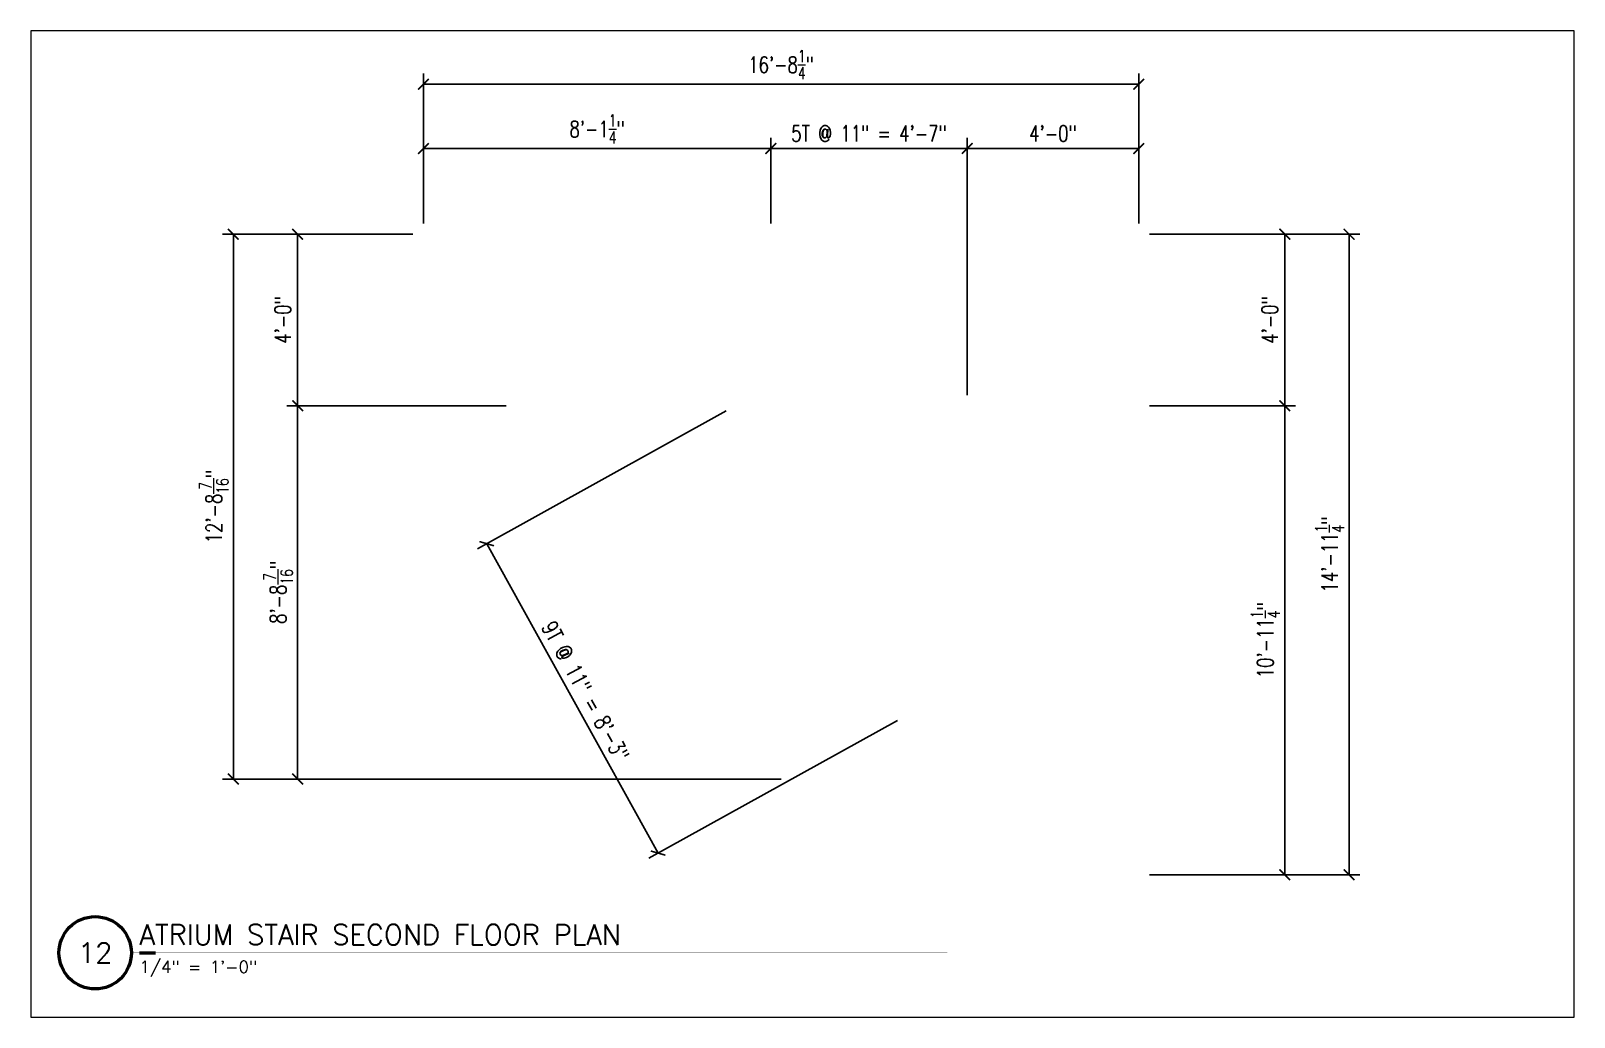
# Model space of a CAD drawing. Header units: inches. Extents: x 267 to 2136, y 549 to 1287.
# Drawn here: x 982.4 to 1414.4, y 1010.7 to 1286.7 of the extents above; entities that cross this region are included whole.
import ezdxf
from ezdxf.enums import TextEntityAlignment as Align

# ---------------------------------------------------------------- set-up
doc = ezdxf.new("R2010")
doc.units = ezdxf.units.IN
doc.header["$LTSCALE"] = 0.5
doc.header["$MEASUREMENT"] = 0
doc.layers.get('0').update_dxf_attribs({"lineweight": 18})
doc.layers.get('Defpoints').update_dxf_attribs({"color": 140, "lineweight": 18})
doc.layers.add('A-Anno-Dims', color=211, linetype='Continuous', lineweight=18)
doc.layers.add('G-Anno-Ttlb', color=213, linetype='Continuous', lineweight=50)
doc.layers.add('A-Anno-Titl-Nplt', color=140, linetype='Continuous', lineweight=18, plot=False)
doc.styles.add('Arch-Dim', font='romans.shx', dxfattribs={"width": 0.75})
doc.styles.add('RomanS', font='romans.shx')
doc.dimstyles.new('Aec-Arch-I-96', dxfattribs={"dimscale": 96, "dimtxt": 0.09375, "dimasz": 0.0625, "dimexe": 0.0625, "dimexo": 0.0625, "dimgap": 0.03125, "dimtad": 1, "dimdec": 4, "dimzin": 3, "dimdsep": 46, "dimlunit": 4, "dimtxsty": 'Arch-Dim', "dimblk": 'ARCHTICK', "dimcen": 0.09375, "dimazin": 2, "dimtfac": 0.75, "dimtdec": 4, "dimtix": 1, "dimtmove": 2, "dimatfit": 2, "dimfxl": 1, "dimtolj": 1, "dimtzin": 0, "dimarcsym": 0})

msp = doc.modelspace()

# ---------------------------------------------------------------- blocks, each defined once
blk = doc.blocks.new('Anno_Title_A1')
at = {"color": 0, "linetype": 'ByBlock', "lineweight": -2}
blk.add_circle((0, 0), 2.25, dxfattribs=at)
blk.add_circle((0, 0), 2.25, dxfattribs=at)
at = {"color": 0, "linetype": 'ByBlock', "lineweight": -2, "style": 'RomanS'}
blk.add_attdef('NUMBER', text='', height=1.25, dxfattribs=at).set_placement((0, 0), align=Align.MIDDLE)
blk = doc.blocks.new('Anno_Title_T1')
at = {"color": 0, "linetype": 'ByBlock', "lineweight": -2}
blk.add_lwpolyline([(2.75, 0), (3.75, 0)], dxfattribs=at)
at = {"color": 0, "linetype": 'ByBlock', "lineweight": -2, "style": 'RomanS'}
blk.add_attdef('TITLE', (2.75, 0.5), '', height=1.25, dxfattribs=at)
blk.add_attdef('SCALE', text='', height=0.75, dxfattribs=at).set_placement((2.75, -0.5), align=Align.TOP_LEFT)
blk = doc.blocks.new('_ArchTick')
at = {"color": 0, "linetype": 'ByBlock', "const_width": 0.15}
blk.add_lwpolyline([(-0.5, -0.5), (0.5, 0.5)], dxfattribs=at)
blk = doc.blocks.new('*D34')
at = {"layer": 'A-Anno-Dims', "color": 0, "lineweight": -2, "transparency": 16777216}
for p, q in [((1295.56, 1181.78), (1336.44, 1181.78)), ((1333.44, 1050.54), (1333.44, 1181.78)), ((1295.56, 1050.54), (1336.44, 1050.54))]:
    blk.add_line(p, q, dxfattribs=at)
at = {"layer": 'Defpoints', "color": 0, "transparency": 16777216}
for p in [(1292.56, 1181.78), (1333.44, 1181.78), (1292.56, 1050.54)]:
    blk.add_point(p, dxfattribs=at)
at = {"layer": 'A-Anno-Dims', "color": 0, "lineweight": -2, "transparency": 16777216, "xscale": 3, "yscale": 3, "zscale": 3}
for p, rotation in [((1333.44, 1181.78), 90), ((1333.44, 1050.54), 270)]:
    blk.add_blockref('_ArchTick', p, dxfattribs=dict(at, rotation=rotation))
at = {"layer": 'A-Anno-Dims', "color": 0, "transparency": 16777216, "insert": (1328, 1116.16), "char_height": 4.5, "attachment_point": 5, "rotation": 90, "style": 'Arch-Dim'}
blk.add_mtext('\\A1;10\'-11{\\H0.750000x;\\S1/4;}"', dxfattribs=at)
blk = doc.blocks.new('*D35')
at = {"layer": 'A-Anno-Dims', "color": 0, "lineweight": -2, "transparency": 16777216}
for p, q in [((1295.56, 1229.78), (1336.44, 1229.78)), ((1333.44, 1181.78), (1333.44, 1229.78)), ((1295.56, 1181.78), (1336.44, 1181.78))]:
    blk.add_line(p, q, dxfattribs=at)
at = {"layer": 'Defpoints', "color": 0, "transparency": 16777216}
for p in [(1292.56, 1229.78), (1333.44, 1229.78), (1292.56, 1181.78)]:
    blk.add_point(p, dxfattribs=at)
at = {"layer": 'A-Anno-Dims', "color": 0, "lineweight": -2, "transparency": 16777216, "xscale": 3, "yscale": 3, "zscale": 3}
for p, rotation in [((1333.44, 1229.78), 90), ((1333.44, 1181.78), 270)]:
    blk.add_blockref('_ArchTick', p, dxfattribs=dict(at, rotation=rotation))
at = {"layer": 'A-Anno-Dims', "color": 0, "transparency": 16777216, "insert": (1329.26, 1205.78), "char_height": 4.5, "attachment_point": 5, "rotation": 90, "style": 'Arch-Dim'}
blk.add_mtext('\\A1;4\'-0"', dxfattribs=at)
blk = doc.blocks.new('*D36')
at = {"layer": 'A-Anno-Dims', "color": 0, "lineweight": -2, "transparency": 16777216}
for p, q in [((1295.56, 1229.78), (1354.44, 1229.78)), ((1351.44, 1229.78), (1351.44, 1050.54)), ((1295.56, 1050.54), (1354.44, 1050.54))]:
    blk.add_line(p, q, dxfattribs=at)
at = {"layer": 'Defpoints', "color": 0, "transparency": 16777216}
for p in [(1292.56, 1229.78), (1292.56, 1050.54), (1351.44, 1050.54)]:
    blk.add_point(p, dxfattribs=at)
at = {"layer": 'A-Anno-Dims', "color": 0, "lineweight": -2, "transparency": 16777216, "xscale": 3, "yscale": 3, "zscale": 3}
for p, rotation in [((1351.44, 1229.78), 90), ((1351.44, 1050.54), 270)]:
    blk.add_blockref('_ArchTick', p, dxfattribs=dict(at, rotation=rotation))
at = {"layer": 'A-Anno-Dims', "color": 0, "transparency": 16777216, "insert": (1346, 1140.16), "char_height": 4.5, "attachment_point": 5, "rotation": 90, "style": 'Arch-Dim'}
blk.add_mtext('\\A1;14\'-11{\\H0.750000x;\\S1/4;}"', dxfattribs=at)
blk = doc.blocks.new('*D37')
at = {"layer": 'A-Anno-Dims', "color": 0, "lineweight": -2, "transparency": 16777216}
for p, q in [((1244.56, 1232.78), (1244.56, 1256.78)), ((1292.56, 1253.78), (1244.56, 1253.78)), ((1292.56, 1232.78), (1292.56, 1256.78))]:
    blk.add_line(p, q, dxfattribs=at)
at = {"layer": 'Defpoints', "color": 0, "transparency": 16777216}
for p in [(1244.56, 1253.78), (1244.56, 1229.78), (1292.56, 1229.78)]:
    blk.add_point(p, dxfattribs=at)
at = {"layer": 'A-Anno-Dims', "color": 0, "lineweight": -2, "transparency": 16777216, "xscale": 3, "yscale": 3, "zscale": 3, "rotation": 180}
blk.add_blockref('_ArchTick', (1244.56, 1253.78), dxfattribs=at)
at = {"layer": 'A-Anno-Dims', "color": 0, "lineweight": -2, "transparency": 16777216, "xscale": 3, "yscale": 3, "zscale": 3}
blk.add_blockref('_ArchTick', (1292.56, 1253.78), dxfattribs=at)
at = {"layer": 'A-Anno-Dims', "color": 0, "transparency": 16777216, "insert": (1268.56, 1257.96), "char_height": 4.5, "attachment_point": 5, "style": 'Arch-Dim'}
blk.add_mtext('\\A1;4\'-0"', dxfattribs=at)
blk = doc.blocks.new('*D38')
at = {"layer": 'A-Anno-Dims', "color": 0, "lineweight": -2, "transparency": 16777216}
for p, q in [((1189.56, 1232.78), (1189.56, 1256.78)), ((1244.56, 1253.78), (1189.56, 1253.78)), ((1244.56, 1184.78), (1244.56, 1256.78))]:
    blk.add_line(p, q, dxfattribs=at)
at = {"layer": 'Defpoints', "color": 0, "transparency": 16777216}
for p in [(1189.56, 1253.78), (1189.56, 1229.78, -192), (1244.56, 1181.78)]:
    blk.add_point(p, dxfattribs=at)
at = {"layer": 'A-Anno-Dims', "color": 0, "lineweight": -2, "transparency": 16777216, "xscale": 3, "yscale": 3, "zscale": 3, "rotation": 180}
blk.add_blockref('_ArchTick', (1189.56, 1253.78), dxfattribs=at)
at = {"layer": 'A-Anno-Dims', "color": 0, "lineweight": -2, "transparency": 16777216, "xscale": 3, "yscale": 3, "zscale": 3}
blk.add_blockref('_ArchTick', (1244.56, 1253.78), dxfattribs=at)
at = {"layer": 'A-Anno-Dims', "color": 0, "transparency": 16777216, "insert": (1217.06, 1257.96), "char_height": 4.5, "attachment_point": 5, "style": 'Arch-Dim'}
blk.add_mtext('\\A1;5T @ 11" = 4\'-7"', dxfattribs=at)
blk = doc.blocks.new('*D39')
at = {"layer": 'A-Anno-Dims', "color": 0, "lineweight": -2, "transparency": 16777216}
for p, q in [((1092.32, 1232.78), (1092.32, 1256.78)), ((1189.56, 1253.78), (1092.32, 1253.78)), ((1189.56, 1232.78), (1189.56, 1256.78))]:
    blk.add_line(p, q, dxfattribs=at)
at = {"layer": 'Defpoints', "color": 0, "transparency": 16777216}
for p in [(1092.32, 1253.78), (1092.32, 1229.78), (1189.56, 1229.78, -192)]:
    blk.add_point(p, dxfattribs=at)
at = {"layer": 'A-Anno-Dims', "color": 0, "lineweight": -2, "transparency": 16777216, "xscale": 3, "yscale": 3, "zscale": 3, "rotation": 180}
blk.add_blockref('_ArchTick', (1092.32, 1253.78), dxfattribs=at)
at = {"layer": 'A-Anno-Dims', "color": 0, "lineweight": -2, "transparency": 16777216, "xscale": 3, "yscale": 3, "zscale": 3}
blk.add_blockref('_ArchTick', (1189.56, 1253.78), dxfattribs=at)
at = {"layer": 'A-Anno-Dims', "color": 0, "transparency": 16777216, "insert": (1140.94, 1259.21), "char_height": 4.5, "attachment_point": 5, "style": 'Arch-Dim'}
blk.add_mtext('\\A1;8\'-1{\\H0.750000x;\\S1/4;}"', dxfattribs=at)
blk = doc.blocks.new('*D40')
at = {"layer": 'A-Anno-Dims', "color": 0, "lineweight": -2, "transparency": 16777216}
for p, q in [((1089.32, 1229.78), (1054.12, 1229.78)), ((1057.12, 1229.78), (1057.12, 1181.78)), ((1115.49, 1181.78), (1054.12, 1181.78))]:
    blk.add_line(p, q, dxfattribs=at)
at = {"layer": 'Defpoints', "color": 0, "transparency": 16777216}
for p in [(1092.32, 1229.78), (1057.12, 1181.78), (1118.49, 1181.78)]:
    blk.add_point(p, dxfattribs=at)
at = {"layer": 'A-Anno-Dims', "color": 0, "lineweight": -2, "transparency": 16777216, "xscale": 3, "yscale": 3, "zscale": 3}
for p, rotation in [((1057.12, 1229.78), 90), ((1057.12, 1181.78), 270)]:
    blk.add_blockref('_ArchTick', p, dxfattribs=dict(at, rotation=rotation))
at = {"layer": 'A-Anno-Dims', "color": 0, "transparency": 16777216, "insert": (1052.95, 1205.78), "char_height": 4.5, "attachment_point": 5, "rotation": 90, "style": 'Arch-Dim'}
blk.add_mtext('\\A1;4\'-0"', dxfattribs=at)
blk = doc.blocks.new('*D41')
at = {"layer": 'A-Anno-Dims', "color": 0, "lineweight": -2, "transparency": 16777216}
for p, q in [((1115.49, 1181.78), (1054.12, 1181.78)), ((1057.12, 1181.78), (1057.12, 1077.32)), ((1192.45, 1077.32), (1054.12, 1077.32))]:
    blk.add_line(p, q, dxfattribs=at)
at = {"layer": 'Defpoints', "color": 0, "transparency": 16777216}
for p in [(1118.49, 1181.78), (1057.12, 1077.32), (1195.45, 1077.32)]:
    blk.add_point(p, dxfattribs=at)
at = {"layer": 'A-Anno-Dims', "color": 0, "lineweight": -2, "transparency": 16777216, "xscale": 3, "yscale": 3, "zscale": 3}
for p, rotation in [((1057.12, 1181.78), 90), ((1057.12, 1077.32), 270)]:
    blk.add_blockref('_ArchTick', p, dxfattribs=dict(at, rotation=rotation))
at = {"layer": 'A-Anno-Dims', "color": 0, "transparency": 16777216, "insert": (1051.69, 1129.55), "char_height": 4.5, "attachment_point": 5, "rotation": 90, "style": 'Arch-Dim'}
blk.add_mtext('\\A1;8\'-8{\\H0.750000x;\\S7/16;}"', dxfattribs=at)
blk = doc.blocks.new('*D42')
at = {"layer": 'A-Anno-Dims', "color": 0, "lineweight": -2, "transparency": 16777216}
for p, q in [((1092.32, 1232.78), (1092.32, 1274.78)), ((1292.56, 1232.78), (1292.56, 1274.78)), ((1292.56, 1271.78), (1092.32, 1271.78))]:
    blk.add_line(p, q, dxfattribs=at)
at = {"layer": 'Defpoints', "color": 0, "transparency": 16777216}
for p in [(1092.32, 1271.78), (1092.32, 1229.78), (1292.56, 1229.78)]:
    blk.add_point(p, dxfattribs=at)
at = {"layer": 'A-Anno-Dims', "color": 0, "lineweight": -2, "transparency": 16777216, "xscale": 3, "yscale": 3, "zscale": 3, "rotation": 180}
blk.add_blockref('_ArchTick', (1092.32, 1271.78), dxfattribs=at)
at = {"layer": 'A-Anno-Dims', "color": 0, "lineweight": -2, "transparency": 16777216, "xscale": 3, "yscale": 3, "zscale": 3}
blk.add_blockref('_ArchTick', (1292.56, 1271.78), dxfattribs=at)
at = {"layer": 'A-Anno-Dims', "color": 0, "transparency": 16777216, "insert": (1192.44, 1277.21), "char_height": 4.5, "attachment_point": 5, "style": 'Arch-Dim'}
blk.add_mtext('\\A1;16\'-8{\\H0.750000x;\\S1/4;}"', dxfattribs=at)
blk = doc.blocks.new('*D43')
at = {"layer": 'A-Anno-Dims', "color": 0, "lineweight": -2, "transparency": 16777216}
for p, q in [((1089.32, 1229.78), (1036.12, 1229.78)), ((1039.12, 1077.32), (1039.12, 1229.78)), ((1192.45, 1077.32), (1036.12, 1077.32))]:
    blk.add_line(p, q, dxfattribs=at)
at = {"layer": 'Defpoints', "color": 0, "transparency": 16777216}
for p in [(1039.12, 1229.78), (1092.32, 1229.78), (1195.45, 1077.32)]:
    blk.add_point(p, dxfattribs=at)
at = {"layer": 'A-Anno-Dims', "color": 0, "lineweight": -2, "transparency": 16777216, "xscale": 3, "yscale": 3, "zscale": 3}
for p, rotation in [((1039.12, 1229.78), 90), ((1039.12, 1077.32), 270)]:
    blk.add_blockref('_ArchTick', p, dxfattribs=dict(at, rotation=rotation))
at = {"layer": 'A-Anno-Dims', "color": 0, "transparency": 16777216, "insert": (1033.69, 1153.55), "char_height": 4.5, "attachment_point": 5, "rotation": 90, "style": 'Arch-Dim'}
blk.add_mtext('\\A1;12\'-8{\\H0.750000x;\\S7/16;}"', dxfattribs=at)
blk = doc.blocks.new('*D52')
at = {"layer": 'A-Anno-Dims', "color": 0, "lineweight": -2, "transparency": 16777216}
for p, q in [((1177.08, 1180.32), (1107.42, 1141.73)), ((1158.02, 1056.59), (1110.04, 1143.18)), ((1225.05, 1093.73), (1155.39, 1055.13))]:
    blk.add_line(p, q, dxfattribs=at)
at = {"layer": 'Defpoints', "color": 0, "transparency": 16777216}
for p in [(1179.7, 1181.78, -192), (1110.04, 1143.18), (1227.68, 1095.18, -192)]:
    blk.add_point(p, dxfattribs=at)
at = {"layer": 'A-Anno-Dims', "color": 0, "lineweight": -2, "transparency": 16777216, "xscale": 3, "yscale": 3, "zscale": 3}
for p, rotation in [((1110.04, 1143.18), 118.9877616954792), ((1158.02, 1056.59), 298.9877616954792)]:
    blk.add_blockref('_ArchTick', p, dxfattribs=dict(at, rotation=rotation))
at = {"layer": 'A-Anno-Dims', "color": 0, "transparency": 16777216, "insert": (1137.68, 1101.91), "char_height": 4.5, "attachment_point": 5, "rotation": 298.9878, "style": 'Arch-Dim'}
blk.add_mtext('\\A1;9T @ 11" = 8\'-3"', dxfattribs=at)

# ---------------------------------------------------------------- dimensions: what is measured, and where the dimension line sits
at = {"layer": 'A-Anno-Dims'}
for base, p1, p2, picture, middle in [((1092.31554, 1271.77747), (1292.5625, 1229.77747), (1092.31554, 1229.77747), '*D42', (1192.43902, 1277.21497)), ((1092.31554, 1253.77747), (1189.5625, 1229.77747, -192), (1092.31554, 1229.77747), '*D39', (1140.93902, 1259.21497)), ((1244.5625, 1253.77747), (1292.5625, 1229.77747), (1244.5625, 1229.77747), '*D37', (1268.5625, 1257.95604))]:
    dim = msp.add_linear_dim(base=base, p1=p1, p2=p2, dimstyle='Aec-Arch-I-96', override={"dimscale": 48}, dxfattribs=at)
    dim.commit()
    dim.dimension.update_dxf_attribs({"geometry": picture, "text_midpoint": middle})
dim = msp.add_linear_dim(base=(1189.5625, 1253.77747), p1=(1244.5625, 1181.77747), p2=(1189.5625, 1229.77747, -192), text='5T @ 11" = 4\'-7"', dimstyle='Aec-Arch-I-96', override={"dimscale": 48}, dxfattribs=at)
dim.commit()
dim.dimension.update_dxf_attribs({"geometry": '*D38', "text_midpoint": (1217.0625, 1257.95604)})
for base, p1, p2, picture, middle in [((1039.125, 1229.777468), (1195.448353, 1077.324116), (1092.315544, 1229.777468), '*D43', (1033.6875, 1153.550792)), ((1057.125, 1181.77747), (1092.31554, 1229.77747), (1118.49025, 1181.77747), '*D40', (1052.94643, 1205.77747)), ((1333.4375, 1229.77747), (1292.5625, 1181.77747), (1292.5625, 1229.77747), '*D35', (1329.25893, 1205.77747)), ((1351.4375, 1050.54016), (1292.5625, 1229.77747), (1292.5625, 1050.54016), '*D36', (1346, 1140.15881)), ((1057.125, 1077.324116), (1118.490254, 1181.777468), (1195.448353, 1077.324116), '*D41', (1051.6875, 1129.550792)), ((1333.4375, 1181.77747), (1292.5625, 1050.54016), (1292.5625, 1181.77747), '*D34', (1328, 1116.15881))]:
    dim = msp.add_linear_dim(base=base, p1=p1, p2=p2, angle=90, dimstyle='Aec-Arch-I-96', override={"dimscale": 48}, dxfattribs=at)
    dim.commit()
    dim.dimension.update_dxf_attribs({"geometry": picture, "text_midpoint": middle})
dim = msp.add_aligned_dim(p1=(1227.67721, 1095.17987, -192), p2=(1179.69956, 1181.77747, -192), distance=79.63518, text='9T @ 11" = 8\'-3"', dimstyle='Aec-Arch-I-96', override={"dimscale": 48}, dxfattribs=at)
dim.commit()
dim.dimension.update_dxf_attribs({"geometry": '*D52', "text_midpoint": (1137.68474, 1101.91068)})

# ---------------------------------------------------------------- linework, layer by layer
at = {"layer": 'A-Anno-Titl-Nplt'}
msp.add_lwpolyline([(1414.4375, 1286.6875), (982.4375, 1286.6875), (982.4375, 1010.6875), (1414.4375, 1010.6875)], close=True, dxfattribs=at)
at = {"layer": 'G-Anno-Ttlb'}
msp.add_lwpolyline([(1010.5625, 1028.6875, 0.1125, 0.1125, 0), (1239, 1028.6875, 0.1125, 0.1125, 0)], format="xyseb", dxfattribs=at)

# ---------------------------------------------------------------- block references
ref = msp.add_blockref('Anno_Title_A1', (1000.4375, 1028.6875), dxfattribs=dict(at, xscale=4.5, yscale=4.5, zscale=4.5))
ref.add_attrib('NUMBER', '12', dxfattribs={"layer": '0', "color": 0, "linetype": 'ByBlock', "lineweight": -2, "height": 5.625, "style": 'Arch-Dim'}).set_placement((1000.4375, 1028.6875), align=Align.MIDDLE)
ref = msp.add_blockref('Anno_Title_T1', (1000.4375, 1028.6875), dxfattribs=dict(at, xscale=4.5, yscale=4.5, zscale=4.5))
ref.add_attrib('SCALE', '1/4" = 1\'-0"', dxfattribs={"layer": '0', "color": 0, "linetype": 'ByBlock', "lineweight": -2, "height": 3.375, "style": 'Arch-Dim'}).set_placement((1012.8125, 1026.4375), align=Align.TOP_LEFT)
ref.add_attrib('TITLE', 'ATRIUM STAIR SECOND FLOOR PLAN', (1012.8125, 1030.9375), dxfattribs={"layer": '0', "color": 0, "linetype": 'ByBlock', "lineweight": -2, "height": 5.625, "style": 'Arch-Dim'})

msp.set_redraw_order([(e.dxf.handle, doc.entitydb.next_handle()) for e in msp.query("TEXT MTEXT ATTDEF DIMENSION ARC_DIMENSION")])  # texts and dimensions are drawn at this point

doc.saveas('drawing.dxf')
